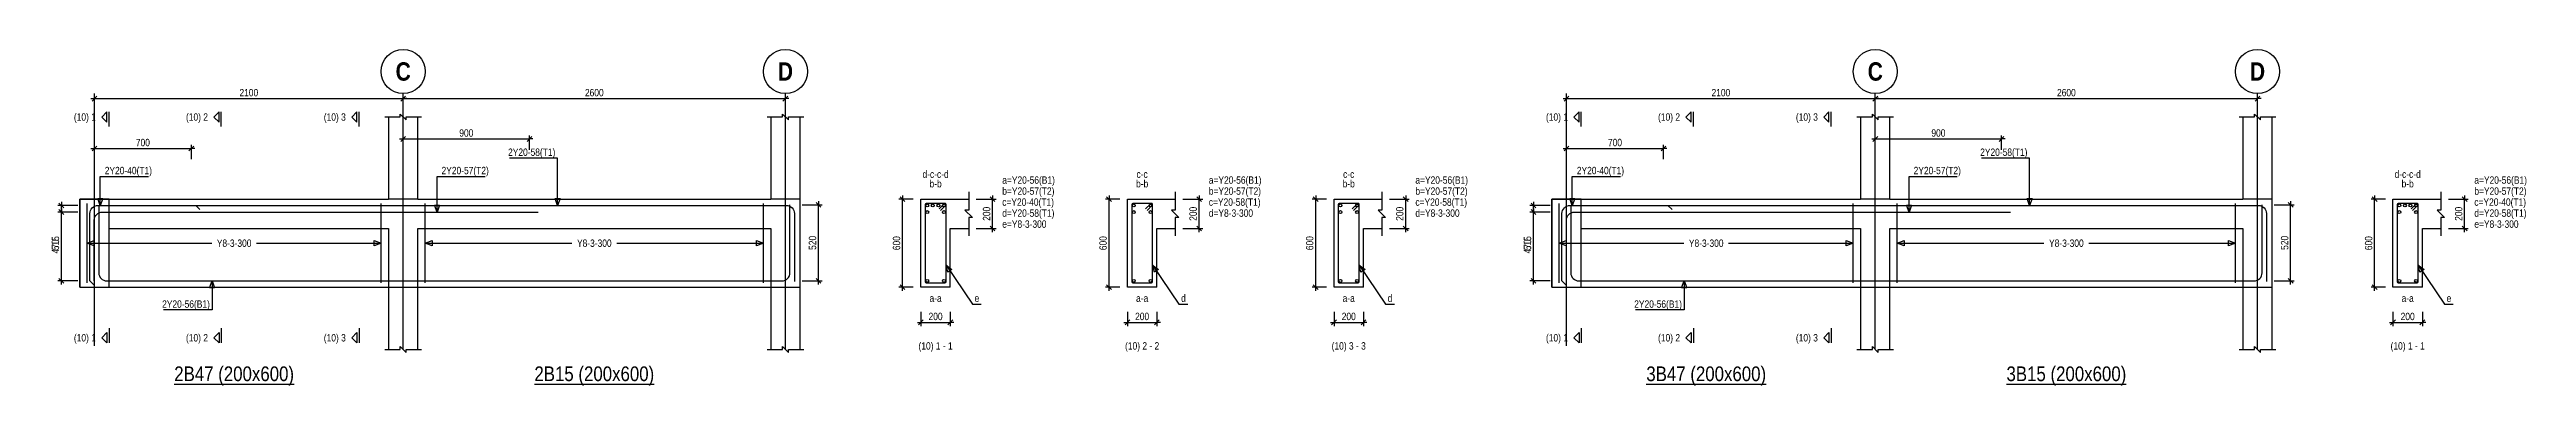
# Model space of a CAD drawing. Extents: x 0 to 206258, y -403073 to 0.
# Drawn here: x 12479 to 46176, y -274044 to -269464 of the extents above; entities that cross this region are included whole.
import ezdxf
from ezdxf.enums import TextEntityAlignment as Align
from ezdxf.lldxf.tags import DXFTag

# ---------------------------------------------------------------- set-up
doc = ezdxf.new("R2010")
doc.units = 0
doc.header["$LTSCALE"] = 1000
for name, color, linetype in [('Axis Circle(Dir 2)', 150, 'Continuous'), ('Axis Label(Dir 1)', 7, 'Continuous'), ('Axis Line(Dir 2)', 150, 'CENTER2'), ('Break Line', 5, 'Continuous'), ('Dimension Line', 5, 'Continuous'), ('Front Elevation Line', 40, 'Continuous'), ('Leader Line', 5, 'Continuous'), ('Link Line', 3, 'Continuous'), ('Rebar Kink', 4, 'Continuous'), ('Rebar Label', 6, 'Continuous'), ('Rebar Line', 7, 'Continuous'), ('Section Label', 1, 'Continuous'), ('Section Line', 1, 'Continuous'), ('Top Rebar Label', 6, 'Continuous'), ('Top Rebar Line', 7, 'Continuous')]:
    doc.layers.add(name, color=color, linetype=linetype)
for name, color, linetype, true_color in [('Back Elevation Line', 191, 'HIDDEN2', 0xd4aaff), ('Beam Label(D)', 94, 'Continuous', 0x008100), ('Beam Line(D)', 112, 'Continuous', 0x00bd5e), ('Link Label', 94, 'Continuous', 0x008100)]:
    doc.layers.add(name, color=color, linetype=linetype, true_color=true_color)
doc.styles.add('Axis Label(Dir 1)', font='ARIALNB.TTF', dxfattribs={"height": 250})
doc.styles.add('Beam Label(D)', font='ARIALN.TTF', dxfattribs={"height": 200})
doc.styles.add('Dimension Text', font='ARIALN.TTF', dxfattribs={"height": 100})
doc.styles.add('Link Label', font='ARIALN.TTF', dxfattribs={"height": 100})
doc.styles.add('Rebar Label', font='ARIALN.TTF', dxfattribs={"height": 100})
doc.styles.add('Section Label', font='ARIALN.TTF', dxfattribs={"height": 100})
doc.styles.add('Top Rebar Label', font='ARIALN.TTF', dxfattribs={"height": 100})
tags = doc.linetypes.add('CENTER2', pattern=[1.125, 0.75, -0.125, 0.125, -0.125]).pattern_tags.tags
tags[10:11] = [DXFTag(74, 4), DXFTag(75, 0), DXFTag(340, '0'), DXFTag(46, 0.0), DXFTag(50, 0.0), DXFTag(44, 0.0), DXFTag(45, 0.0)]
tags[8:9] = [DXFTag(74, 4), DXFTag(75, 0), DXFTag(340, '0'), DXFTag(46, 0.0), DXFTag(50, 0.0), DXFTag(44, 0.0), DXFTag(45, 0.0)]
tags[6:7] = [DXFTag(74, 4), DXFTag(75, 0), DXFTag(340, '0'), DXFTag(46, 0.0), DXFTag(50, 0.0), DXFTag(44, 0.0), DXFTag(45, 0.0)]
tags[4:5] = [DXFTag(74, 4), DXFTag(75, 0), DXFTag(340, '0'), DXFTag(46, 0.0), DXFTag(50, 0.0), DXFTag(44, 0.0), DXFTag(45, 0.0)]
tags = doc.linetypes.add('HIDDEN2', pattern=[0.1875, 0.125, -0.0625]).pattern_tags.tags
tags[6:7] = [DXFTag(74, 4), DXFTag(75, 0), DXFTag(340, '0'), DXFTag(46, 0.0), DXFTag(50, 0.0), DXFTag(44, 0.0), DXFTag(45, 0.0)]
tags[4:5] = [DXFTag(74, 4), DXFTag(75, 0), DXFTag(340, '0'), DXFTag(46, 0.0), DXFTag(50, 0.0), DXFTag(44, 0.0), DXFTag(45, 0.0)]
doc.dimstyles.new('BEAM', dxfattribs={"dimtxt": 100, "dimasz": 30, "dimexe": 48.3, "dimexo": 103.5, "dimgap": 30, "dimtad": 1, "dimtoh": 1, "dimdec": 1, "dimlfac": 0.5, "dimdsep": 46, "dimtxsty": 'Dimension Text', "dimblk": 'PCDIM_TICK', "dimcen": 0.09, "dimclrd": 5, "dimclre": 5, "dimclrt": 5, "dimadec": 1, "dimazin": 0, "dimtp": 1, "dimtm": 1, "dimtfac": 1, "dimtdec": 4, "dimtofl": 0, "dimtmove": 0, "dimatfit": 3, "dimfxl": 1, "dimtolj": 1, "dimtzin": 0, "dimarcsym": 0})

msp = doc.modelspace()

# ---------------------------------------------------------------- texts
at = {"layer": 'Axis Label(Dir 1)', "transparency": 33554687, "style": 'Axis Label(Dir 1)'}
for s, p in [('C', (17290.146, -269764.284)), ('D', (22490.146, -269764.284)), ('C', (37317.055, -269764.284)), ('D', (42517.055, -269764.284))]:
    msp.add_text(s, height=250, dxfattribs=at).set_placement(p, align=Align.MIDDLE_CENTER)
at = {"layer": 'Beam Label(D)', "transparency": 33554687, "style": 'Beam Label(D)'}
for s, p in [('%%U2B47 (200x600)', (14990.146, -273784.284)), ('%%U2B15 (200x600)', (19890.146, -273784.284)), ('%%U3B47 (200x600)', (35017.055, -273784.284)), ('%%U3B15 (200x600)', (39917.055, -273784.284))]:
    msp.add_text(s, height=200, dxfattribs=at).set_placement(p, align=Align.TOP_CENTER)
at = {"layer": 'Link Label', "transparency": 33554687, "style": 'Link Label'}
for s, p in [(' e=Y8-3-300', (25408.146, -271894.284)), (' d=Y8-3-300', (28218.385, -271744.284)), (' d=Y8-3-300', (31028.623, -271744.284)), (' e=Y8-3-300', (45435.055, -271894.284)), ('e', (25063.146, -272904.284)), ('d', (27873.385, -272904.284)), ('d', (30683.623, -272904.284)), ('e', (45090.055, -272904.284))]:
    msp.add_text(s, height=100, dxfattribs=at).set_placement(p)
for p in [(14990.146, -272104.284), (19890.145, -272104.284), (35017.055, -272104.284), (39917.055, -272104.284)]:
    msp.add_text('Y8-3-300', height=100, dxfattribs=at).set_placement(p, align=Align.MIDDLE_CENTER)
at = {"layer": 'Rebar Label', "transparency": 33554687, "style": 'Rebar Label'}
for s, p in [('d-c-c-d', (24533.146, -271244.284)), ('b-b', (24533.146, -271374.284)), ('b-b', (27343.385, -271374.284)), ('c-c', (27343.385, -271244.284)), ('b-b', (30153.623, -271374.284)), ('c-c', (30153.623, -271244.284)), ('d-c-c-d', (44560.055, -271244.284)), ('b-b', (44560.055, -271374.284)), ('a-a', (24533.146, -272934.284)), ('a-a', (27343.385, -272934.284)), ('a-a', (30153.623, -272934.284)), ('a-a', (44560.055, -272934.284))]:
    msp.add_text(s, height=100, dxfattribs=at).set_placement(p, align=Align.BOTTOM_CENTER)
for p in [(25408.146, -271294.284), (28218.385, -271294.284), (31028.623, -271294.284), (45435.055, -271294.284)]:
    msp.add_text(' a=Y20-56(B1)', height=100, dxfattribs=at).set_placement(p)
for p in [(14660.146, -272984.284), (34687.055, -272984.284)]:
    msp.add_text(' 2Y20-56(B1)', height=100, dxfattribs=at).set_placement(p, align=Align.RIGHT)
at = {"layer": 'Section Label', "transparency": 33554687, "style": 'Section Label'}
for s, p in [('(10) 1', (13109.435, -270384.994)), ('(10) 2', (14634.435, -270384.994)), ('(10) 3', (16509.435, -270384.994)), ('(10) 1', (33136.344, -270384.994)), ('(10) 2', (34661.344, -270384.994)), ('(10) 3', (36536.344, -270384.994)), ('(10) 1', (13109.435, -273393.573)), ('(10) 2', (14634.435, -273393.573)), ('(10) 3', (16509.435, -273393.573)), ('(10) 1', (33136.344, -273393.573)), ('(10) 2', (34661.344, -273393.573)), ('(10) 3', (36536.344, -273393.573))]:
    msp.add_text(s, height=100, dxfattribs=at).set_placement(p, align=Align.MIDDLE_RIGHT)
for s, p in [('(10) 1 - 1', (24533.146, -273584.284)), ('(10) 2 - 2', (27343.385, -273584.284)), ('(10) 3 - 3', (30153.623, -273584.284)), ('(10) 1 - 1', (44560.055, -273584.284))]:
    msp.add_text(s, height=100, dxfattribs=at).set_placement(p, align=Align.BOTTOM_CENTER)
at = {"layer": 'Top Rebar Label', "transparency": 33554687, "style": 'Top Rebar Label'}
for p in [(19360.146, -270914.284), (39387.055, -270914.284)]:
    msp.add_text(' 2Y20-58(T1)', height=100, dxfattribs=at).set_placement(p, align=Align.RIGHT)
for s, p in [(' 2Y20-40(T1)', (13198.146, -271164.284)), (' 2Y20-57(T2)', (17780.146, -271164.284)), (' 2Y20-40(T1)', (33225.055, -271164.284)), (' 2Y20-57(T2)', (37807.055, -271164.284)), (' c=Y20-40(T1)', (25408.146, -271594.284)), (' b=Y20-57(T2)', (25408.146, -271444.284)), (' c=Y20-58(T1)', (28218.385, -271594.284)), (' b=Y20-57(T2)', (28218.385, -271444.284)), (' c=Y20-58(T1)', (31028.623, -271594.284)), (' b=Y20-57(T2)', (31028.623, -271444.284)), (' c=Y20-40(T1)', (45435.055, -271594.284)), (' b=Y20-57(T2)', (45435.055, -271444.284)), (' d=Y20-58(T1)', (25408.146, -271744.284)), (' d=Y20-58(T1)', (45435.055, -271744.284))]:
    msp.add_text(s, height=100, dxfattribs=at).set_placement(p)

# ---------------------------------------------------------------- blocks, each defined once
blk = doc.blocks.new('PCDIM_TICK')
at = {"layer": 'Dimension Line', "color": 0, "transparency": 33554687}
for p, q in [((1.1, 1.1), (-1.1, -1.1)), ((1.6, 0), (0, 0))]:
    blk.add_line(p, q, dxfattribs=at)
blk = doc.blocks.new('*U3429')
at = {"layer": 'Dimension Line', "color": 5, "true_color": 0x0000ff, "transparency": 16777216}
for p, q in [((13090, -270961), (13090, -270766)), ((13090, -270814), (14408, -270814)), ((14408, -270961), (14408, -270766))]:
    blk.add_line(p, q, dxfattribs=at)
at = {"layer": 'Dimension Line', "color": 5, "true_color": 0x0000ff, "transparency": 16777216, "xscale": 30, "yscale": 30, "rotation": 180.0000000000004}
blk.add_blockref('PCDIM_TICK', (13090, -270814), dxfattribs=at)
at = {"layer": 'Dimension Line', "color": 5, "true_color": 0x0000ff, "transparency": 16777216, "xscale": 30, "yscale": 30}
blk.add_blockref('PCDIM_TICK', (14408, -270814), dxfattribs=at)
at = {"layer": 'Dimension Line', "color": 5, "true_color": 0x0000ff, "transparency": 16777216, "insert": (13749, -270784), "char_height": 100, "width": 180.83, "attachment_point": 8, "style": 'Dimension Text'}
blk.add_mtext('700', dxfattribs=at)
blk = doc.blocks.new('*U3430')
at = {"layer": 'Dimension Line', "color": 5, "true_color": 0x0000ff, "transparency": 16777216}
for p, q in [((12865, -271590), (12592, -271590)), ((12640, -272618), (12640, -271590)), ((12865, -272618), (12592, -272618))]:
    blk.add_line(p, q, dxfattribs=at)
at = {"layer": 'Dimension Line', "color": 5, "true_color": 0x0000ff, "transparency": 16777216, "xscale": 30, "yscale": 30}
for p, rotation in [((12640, -271590), 89.99999999999447), ((12640, -272618), 269.9999999999834)]:
    blk.add_blockref('PCDIM_TICK', p, dxfattribs=dict(at, rotation=rotation))
at = {"layer": 'Dimension Line', "color": 5, "true_color": 0x0000ff, "transparency": 16777216, "insert": (12610, -272104), "char_height": 100, "width": 182.37, "attachment_point": 8, "rotation": 90, "style": 'Dimension Text'}
blk.add_mtext('515', dxfattribs=at)
blk = doc.blocks.new('*U3431')
at = {"layer": 'Dimension Line', "color": 5, "true_color": 0x0000ff, "transparency": 16777216}
for p, q in [((13090, -270281), (13090, -270086)), ((13090, -270134), (17290, -270134)), ((17290, -270281), (17290, -270086))]:
    blk.add_line(p, q, dxfattribs=at)
at = {"layer": 'Dimension Line', "color": 5, "true_color": 0x0000ff, "transparency": 16777216, "xscale": 30, "yscale": 30, "rotation": 180.0000000000004}
blk.add_blockref('PCDIM_TICK', (13090, -270134), dxfattribs=at)
at = {"layer": 'Dimension Line', "color": 5, "true_color": 0x0000ff, "transparency": 16777216, "xscale": 30, "yscale": 30}
blk.add_blockref('PCDIM_TICK', (17290, -270134), dxfattribs=at)
at = {"layer": 'Dimension Line', "color": 5, "true_color": 0x0000ff, "transparency": 16777216, "insert": (15190, -270104), "char_height": 100, "width": 247.25, "attachment_point": 8, "style": 'Dimension Text'}
blk.add_mtext('2100', dxfattribs=at)
blk = doc.blocks.new('*U3441')
at = {"layer": 'Dimension Line', "color": 5, "true_color": 0x0000ff, "transparency": 16777216}
for p, q in [((17290, -270831), (17290, -270636)), ((17290, -270684), (19008, -270684)), ((19008, -270831), (19008, -270636))]:
    blk.add_line(p, q, dxfattribs=at)
at = {"layer": 'Dimension Line', "color": 5, "true_color": 0x0000ff, "transparency": 16777216, "xscale": 30, "yscale": 30, "rotation": 180.0000000000004}
blk.add_blockref('PCDIM_TICK', (17290, -270684), dxfattribs=at)
at = {"layer": 'Dimension Line', "color": 5, "true_color": 0x0000ff, "transparency": 16777216, "xscale": 30, "yscale": 30}
blk.add_blockref('PCDIM_TICK', (19008, -270684), dxfattribs=at)
at = {"layer": 'Dimension Line', "color": 5, "true_color": 0x0000ff, "transparency": 16777216, "insert": (18149, -270654), "char_height": 100, "width": 181.5, "attachment_point": 8, "style": 'Dimension Text'}
blk.add_mtext('900', dxfattribs=at)
blk = doc.blocks.new('*U3442')
at = {"layer": 'Dimension Line', "color": 5, "true_color": 0x0000ff, "transparency": 16777216}
for p, q in [((12865, -271680), (12592, -271680)), ((12640, -272618), (12640, -271680)), ((12865, -272618), (12592, -272618))]:
    blk.add_line(p, q, dxfattribs=at)
at = {"layer": 'Dimension Line', "color": 5, "true_color": 0x0000ff, "transparency": 16777216, "xscale": 30, "yscale": 30}
for p, rotation in [((12640, -271680), 89.99999999999447), ((12640, -272618), 269.9999999999834)]:
    blk.add_blockref('PCDIM_TICK', p, dxfattribs=dict(at, rotation=rotation))
at = {"layer": 'Dimension Line', "color": 5, "true_color": 0x0000ff, "transparency": 16777216, "insert": (12610, -272149), "char_height": 100, "width": 184.72, "attachment_point": 8, "rotation": 90, "style": 'Dimension Text'}
blk.add_mtext('470', dxfattribs=at)
blk = doc.blocks.new('*U3443')
at = {"layer": 'Dimension Line', "color": 5, "true_color": 0x0000ff, "transparency": 16777216}
for p, q in [((22716, -271582), (22988, -271582)), ((22940, -272618), (22940, -271582)), ((22716, -272618), (22988, -272618))]:
    blk.add_line(p, q, dxfattribs=at)
at = {"layer": 'Dimension Line', "color": 5, "true_color": 0x0000ff, "transparency": 16777216, "xscale": 30, "yscale": 30}
for p, rotation in [((22940, -271582), 89.99999999999447), ((22940, -272618), 269.9999999999834)]:
    blk.add_blockref('PCDIM_TICK', p, dxfattribs=dict(at, rotation=rotation))
at = {"layer": 'Dimension Line', "color": 5, "true_color": 0x0000ff, "transparency": 16777216, "insert": (22910, -272100), "char_height": 100, "width": 181.5, "attachment_point": 8, "rotation": 90, "style": 'Dimension Text'}
blk.add_mtext('520', dxfattribs=at)
blk = doc.blocks.new('*U3444')
at = {"layer": 'Dimension Line', "color": 5, "true_color": 0x0000ff, "transparency": 16777216}
for p, q in [((17290, -270281), (17290, -270086)), ((17290, -270134), (22490, -270134)), ((22490, -270281), (22490, -270086))]:
    blk.add_line(p, q, dxfattribs=at)
at = {"layer": 'Dimension Line', "color": 5, "true_color": 0x0000ff, "transparency": 16777216, "xscale": 30, "yscale": 30, "rotation": 180.0000000000004}
blk.add_blockref('PCDIM_TICK', (17290, -270134), dxfattribs=at)
at = {"layer": 'Dimension Line', "color": 5, "true_color": 0x0000ff, "transparency": 16777216, "xscale": 30, "yscale": 30}
blk.add_blockref('PCDIM_TICK', (22490, -270134), dxfattribs=at)
at = {"layer": 'Dimension Line', "color": 5, "true_color": 0x0000ff, "transparency": 16777216, "insert": (19890, -270104), "char_height": 100, "width": 247.25, "attachment_point": 8, "style": 'Dimension Text'}
blk.add_mtext('2600', dxfattribs=at)
blk = doc.blocks.new('*U3432')
at = {"layer": 'Dimension Line', "color": 5, "true_color": 0x0000ff, "transparency": 16777216}
for p, q in [((25087, -271504), (25356, -271504)), ((25308, -271904), (25308, -271504)), ((25087, -271904), (25356, -271904))]:
    blk.add_line(p, q, dxfattribs=at)
at = {"layer": 'Dimension Line', "color": 5, "true_color": 0x0000ff, "transparency": 16777216, "xscale": 30, "yscale": 30}
for p, rotation in [((25308, -271504), 89.99999999999447), ((25308, -271904), 269.9999999999834)]:
    blk.add_blockref('PCDIM_TICK', p, dxfattribs=dict(at, rotation=rotation))
at = {"layer": 'Dimension Line', "color": 5, "true_color": 0x0000ff, "transparency": 16777216, "insert": (25278, -271704), "char_height": 100, "width": 182.77, "attachment_point": 8, "rotation": 90, "style": 'Dimension Text'}
blk.add_mtext('200', dxfattribs=at)
blk = doc.blocks.new('*U3433')
at = {"layer": 'Dimension Line', "color": 5, "true_color": 0x0000ff, "transparency": 16777216}
for p, q in [((24230, -271504), (24035, -271504)), ((24083, -272704), (24083, -271504)), ((24230, -272704), (24035, -272704))]:
    blk.add_line(p, q, dxfattribs=at)
at = {"layer": 'Dimension Line', "color": 5, "true_color": 0x0000ff, "transparency": 16777216, "xscale": 30, "yscale": 30}
for p, rotation in [((24083, -271504), 89.99999999999447), ((24083, -272704), 269.9999999999834)]:
    blk.add_blockref('PCDIM_TICK', p, dxfattribs=dict(at, rotation=rotation))
at = {"layer": 'Dimension Line', "color": 5, "true_color": 0x0000ff, "transparency": 16777216, "insert": (24053, -272104), "char_height": 100, "width": 181.97, "attachment_point": 8, "rotation": 90, "style": 'Dimension Text'}
blk.add_mtext('600', dxfattribs=at)
blk = doc.blocks.new('*U3434')
at = {"layer": 'Dimension Line', "color": 5, "true_color": 0x0000ff, "transparency": 16777216}
for p, q in [((24333, -273038), (24333, -273233)), ((24333, -273184), (24733, -273184)), ((24733, -273038), (24733, -273233))]:
    blk.add_line(p, q, dxfattribs=at)
at = {"layer": 'Dimension Line', "color": 5, "true_color": 0x0000ff, "transparency": 16777216, "xscale": 30, "yscale": 30, "rotation": 180.0000000000004}
blk.add_blockref('PCDIM_TICK', (24333, -273184), dxfattribs=at)
at = {"layer": 'Dimension Line', "color": 5, "true_color": 0x0000ff, "transparency": 16777216, "xscale": 30, "yscale": 30}
blk.add_blockref('PCDIM_TICK', (24733, -273184), dxfattribs=at)
at = {"layer": 'Dimension Line', "color": 5, "true_color": 0x0000ff, "transparency": 16777216, "insert": (24533, -273154), "char_height": 100, "width": 182.77, "attachment_point": 8, "style": 'Dimension Text'}
blk.add_mtext('200', dxfattribs=at)
blk = doc.blocks.new('*U3435')
at = {"layer": 'Dimension Line', "color": 5, "true_color": 0x0000ff, "transparency": 16777216}
for p, q in [((27897, -271504), (28167, -271504)), ((28118, -271904), (28118, -271504)), ((27897, -271904), (28167, -271904))]:
    blk.add_line(p, q, dxfattribs=at)
at = {"layer": 'Dimension Line', "color": 5, "true_color": 0x0000ff, "transparency": 16777216, "xscale": 30, "yscale": 30}
for p, rotation in [((28118, -271504), 89.99999999999447), ((28118, -271904), 269.9999999999834)]:
    blk.add_blockref('PCDIM_TICK', p, dxfattribs=dict(at, rotation=rotation))
at = {"layer": 'Dimension Line', "color": 5, "true_color": 0x0000ff, "transparency": 16777216, "insert": (28088, -271704), "char_height": 100, "width": 182.77, "attachment_point": 8, "rotation": 90, "style": 'Dimension Text'}
blk.add_mtext('200', dxfattribs=at)
blk = doc.blocks.new('*U3436')
at = {"layer": 'Dimension Line', "color": 5, "true_color": 0x0000ff, "transparency": 16777216}
for p, q in [((27040, -271504), (26845, -271504)), ((26893, -272704), (26893, -271504)), ((27040, -272704), (26845, -272704))]:
    blk.add_line(p, q, dxfattribs=at)
at = {"layer": 'Dimension Line', "color": 5, "true_color": 0x0000ff, "transparency": 16777216, "xscale": 30, "yscale": 30}
for p, rotation in [((26893, -271504), 89.99999999999447), ((26893, -272704), 269.9999999999834)]:
    blk.add_blockref('PCDIM_TICK', p, dxfattribs=dict(at, rotation=rotation))
at = {"layer": 'Dimension Line', "color": 5, "true_color": 0x0000ff, "transparency": 16777216, "insert": (26863, -272104), "char_height": 100, "width": 181.97, "attachment_point": 8, "rotation": 90, "style": 'Dimension Text'}
blk.add_mtext('600', dxfattribs=at)
blk = doc.blocks.new('*U3437')
at = {"layer": 'Dimension Line', "color": 5, "true_color": 0x0000ff, "transparency": 16777216}
for p, q in [((27143, -273038), (27143, -273233)), ((27143, -273184), (27543, -273184)), ((27543, -273038), (27543, -273233))]:
    blk.add_line(p, q, dxfattribs=at)
at = {"layer": 'Dimension Line', "color": 5, "true_color": 0x0000ff, "transparency": 16777216, "xscale": 30, "yscale": 30, "rotation": 180.0000000000004}
blk.add_blockref('PCDIM_TICK', (27143, -273184), dxfattribs=at)
at = {"layer": 'Dimension Line', "color": 5, "true_color": 0x0000ff, "transparency": 16777216, "xscale": 30, "yscale": 30}
blk.add_blockref('PCDIM_TICK', (27543, -273184), dxfattribs=at)
at = {"layer": 'Dimension Line', "color": 5, "true_color": 0x0000ff, "transparency": 16777216, "insert": (27343, -273154), "char_height": 100, "width": 182.77, "attachment_point": 8, "style": 'Dimension Text'}
blk.add_mtext('200', dxfattribs=at)
blk = doc.blocks.new('*U3438')
at = {"layer": 'Dimension Line', "color": 5, "true_color": 0x0000ff, "transparency": 16777216}
for p, q in [((30707, -271504), (30977, -271504)), ((30929, -271904), (30929, -271504)), ((30707, -271904), (30977, -271904))]:
    blk.add_line(p, q, dxfattribs=at)
at = {"layer": 'Dimension Line', "color": 5, "true_color": 0x0000ff, "transparency": 16777216, "xscale": 30, "yscale": 30}
for p, rotation in [((30929, -271504), 89.99999999999447), ((30929, -271904), 269.9999999999834)]:
    blk.add_blockref('PCDIM_TICK', p, dxfattribs=dict(at, rotation=rotation))
at = {"layer": 'Dimension Line', "color": 5, "true_color": 0x0000ff, "transparency": 16777216, "insert": (30899, -271704), "char_height": 100, "width": 182.77, "attachment_point": 8, "rotation": 90, "style": 'Dimension Text'}
blk.add_mtext('200', dxfattribs=at)
blk = doc.blocks.new('*U3439')
at = {"layer": 'Dimension Line', "color": 5, "true_color": 0x0000ff, "transparency": 16777216}
for p, q in [((29850, -271504), (29655, -271504)), ((29704, -272704), (29704, -271504)), ((29850, -272704), (29655, -272704))]:
    blk.add_line(p, q, dxfattribs=at)
at = {"layer": 'Dimension Line', "color": 5, "true_color": 0x0000ff, "transparency": 16777216, "xscale": 30, "yscale": 30}
for p, rotation in [((29704, -271504), 89.99999999999447), ((29704, -272704), 269.9999999999834)]:
    blk.add_blockref('PCDIM_TICK', p, dxfattribs=dict(at, rotation=rotation))
at = {"layer": 'Dimension Line', "color": 5, "true_color": 0x0000ff, "transparency": 16777216, "insert": (29674, -272104), "char_height": 100, "width": 181.97, "attachment_point": 8, "rotation": 90, "style": 'Dimension Text'}
blk.add_mtext('600', dxfattribs=at)
blk = doc.blocks.new('*U3440')
at = {"layer": 'Dimension Line', "color": 5, "true_color": 0x0000ff, "transparency": 16777216}
for p, q in [((29954, -273038), (29954, -273233)), ((29954, -273184), (30354, -273184)), ((30354, -273038), (30354, -273233))]:
    blk.add_line(p, q, dxfattribs=at)
at = {"layer": 'Dimension Line', "color": 5, "true_color": 0x0000ff, "transparency": 16777216, "xscale": 30, "yscale": 30, "rotation": 180.0000000000004}
blk.add_blockref('PCDIM_TICK', (29954, -273184), dxfattribs=at)
at = {"layer": 'Dimension Line', "color": 5, "true_color": 0x0000ff, "transparency": 16777216, "xscale": 30, "yscale": 30}
blk.add_blockref('PCDIM_TICK', (30354, -273184), dxfattribs=at)
at = {"layer": 'Dimension Line', "color": 5, "true_color": 0x0000ff, "transparency": 16777216, "insert": (30154, -273154), "char_height": 100, "width": 182.77, "attachment_point": 8, "style": 'Dimension Text'}
blk.add_mtext('200', dxfattribs=at)
blk = doc.blocks.new('*U3445')
at = {"layer": 'Dimension Line', "color": 5, "true_color": 0x0000ff, "transparency": 16777216}
for p, q in [((33117, -270961), (33117, -270766)), ((33117, -270814), (34435, -270814)), ((34435, -270961), (34435, -270766))]:
    blk.add_line(p, q, dxfattribs=at)
at = {"layer": 'Dimension Line', "color": 5, "true_color": 0x0000ff, "transparency": 16777216, "xscale": 30, "yscale": 30, "rotation": 180.0000000000004}
blk.add_blockref('PCDIM_TICK', (33117, -270814), dxfattribs=at)
at = {"layer": 'Dimension Line', "color": 5, "true_color": 0x0000ff, "transparency": 16777216, "xscale": 30, "yscale": 30}
blk.add_blockref('PCDIM_TICK', (34435, -270814), dxfattribs=at)
at = {"layer": 'Dimension Line', "color": 5, "true_color": 0x0000ff, "transparency": 16777216, "insert": (33776, -270784), "char_height": 100, "width": 180.83, "attachment_point": 8, "style": 'Dimension Text'}
blk.add_mtext('700', dxfattribs=at)
blk = doc.blocks.new('*U3446')
at = {"layer": 'Dimension Line', "color": 5, "true_color": 0x0000ff, "transparency": 16777216}
for p, q in [((32892, -271590), (32619, -271590)), ((32667, -272618), (32667, -271590)), ((32892, -272618), (32619, -272618))]:
    blk.add_line(p, q, dxfattribs=at)
at = {"layer": 'Dimension Line', "color": 5, "true_color": 0x0000ff, "transparency": 16777216, "xscale": 30, "yscale": 30}
for p, rotation in [((32667, -271590), 89.99999999999447), ((32667, -272618), 269.9999999999834)]:
    blk.add_blockref('PCDIM_TICK', p, dxfattribs=dict(at, rotation=rotation))
at = {"layer": 'Dimension Line', "color": 5, "true_color": 0x0000ff, "transparency": 16777216, "insert": (32637, -272104), "char_height": 100, "width": 182.37, "attachment_point": 8, "rotation": 90, "style": 'Dimension Text'}
blk.add_mtext('515', dxfattribs=at)
blk = doc.blocks.new('*U3447')
at = {"layer": 'Dimension Line', "color": 5, "true_color": 0x0000ff, "transparency": 16777216}
for p, q in [((33117, -270281), (33117, -270086)), ((33117, -270134), (37317, -270134)), ((37317, -270281), (37317, -270086))]:
    blk.add_line(p, q, dxfattribs=at)
at = {"layer": 'Dimension Line', "color": 5, "true_color": 0x0000ff, "transparency": 16777216, "xscale": 30, "yscale": 30, "rotation": 180.0000000000004}
blk.add_blockref('PCDIM_TICK', (33117, -270134), dxfattribs=at)
at = {"layer": 'Dimension Line', "color": 5, "true_color": 0x0000ff, "transparency": 16777216, "xscale": 30, "yscale": 30}
blk.add_blockref('PCDIM_TICK', (37317, -270134), dxfattribs=at)
at = {"layer": 'Dimension Line', "color": 5, "true_color": 0x0000ff, "transparency": 16777216, "insert": (35217, -270104), "char_height": 100, "width": 247.25, "attachment_point": 8, "style": 'Dimension Text'}
blk.add_mtext('2100', dxfattribs=at)
blk = doc.blocks.new('*U3457')
at = {"layer": 'Dimension Line', "color": 5, "true_color": 0x0000ff, "transparency": 16777216}
for p, q in [((37317, -270831), (37317, -270636)), ((37317, -270684), (39035, -270684)), ((39035, -270831), (39035, -270636))]:
    blk.add_line(p, q, dxfattribs=at)
at = {"layer": 'Dimension Line', "color": 5, "true_color": 0x0000ff, "transparency": 16777216, "xscale": 30, "yscale": 30, "rotation": 180.0000000000004}
blk.add_blockref('PCDIM_TICK', (37317, -270684), dxfattribs=at)
at = {"layer": 'Dimension Line', "color": 5, "true_color": 0x0000ff, "transparency": 16777216, "xscale": 30, "yscale": 30}
blk.add_blockref('PCDIM_TICK', (39035, -270684), dxfattribs=at)
at = {"layer": 'Dimension Line', "color": 5, "true_color": 0x0000ff, "transparency": 16777216, "insert": (38176, -270654), "char_height": 100, "width": 181.5, "attachment_point": 8, "style": 'Dimension Text'}
blk.add_mtext('900', dxfattribs=at)
blk = doc.blocks.new('*U3458')
at = {"layer": 'Dimension Line', "color": 5, "true_color": 0x0000ff, "transparency": 16777216}
for p, q in [((32892, -271680), (32619, -271680)), ((32667, -272618), (32667, -271680)), ((32892, -272618), (32619, -272618))]:
    blk.add_line(p, q, dxfattribs=at)
at = {"layer": 'Dimension Line', "color": 5, "true_color": 0x0000ff, "transparency": 16777216, "xscale": 30, "yscale": 30}
for p, rotation in [((32667, -271680), 89.99999999999447), ((32667, -272618), 269.9999999999834)]:
    blk.add_blockref('PCDIM_TICK', p, dxfattribs=dict(at, rotation=rotation))
at = {"layer": 'Dimension Line', "color": 5, "true_color": 0x0000ff, "transparency": 16777216, "insert": (32637, -272149), "char_height": 100, "width": 184.72, "attachment_point": 8, "rotation": 90, "style": 'Dimension Text'}
blk.add_mtext('470', dxfattribs=at)
blk = doc.blocks.new('*U3459')
at = {"layer": 'Dimension Line', "color": 5, "true_color": 0x0000ff, "transparency": 16777216}
for p, q in [((42743, -271582), (43015, -271582)), ((42967, -272618), (42967, -271582)), ((42743, -272618), (43015, -272618))]:
    blk.add_line(p, q, dxfattribs=at)
at = {"layer": 'Dimension Line', "color": 5, "true_color": 0x0000ff, "transparency": 16777216, "xscale": 30, "yscale": 30}
for p, rotation in [((42967, -271582), 89.99999999999447), ((42967, -272618), 269.9999999999834)]:
    blk.add_blockref('PCDIM_TICK', p, dxfattribs=dict(at, rotation=rotation))
at = {"layer": 'Dimension Line', "color": 5, "true_color": 0x0000ff, "transparency": 16777216, "insert": (42937, -272100), "char_height": 100, "width": 181.5, "attachment_point": 8, "rotation": 90, "style": 'Dimension Text'}
blk.add_mtext('520', dxfattribs=at)
blk = doc.blocks.new('*U3460')
at = {"layer": 'Dimension Line', "color": 5, "true_color": 0x0000ff, "transparency": 16777216}
for p, q in [((37317, -270281), (37317, -270086)), ((37317, -270134), (42517, -270134)), ((42517, -270281), (42517, -270086))]:
    blk.add_line(p, q, dxfattribs=at)
at = {"layer": 'Dimension Line', "color": 5, "true_color": 0x0000ff, "transparency": 16777216, "xscale": 30, "yscale": 30, "rotation": 180.0000000000004}
blk.add_blockref('PCDIM_TICK', (37317, -270134), dxfattribs=at)
at = {"layer": 'Dimension Line', "color": 5, "true_color": 0x0000ff, "transparency": 16777216, "xscale": 30, "yscale": 30}
blk.add_blockref('PCDIM_TICK', (42517, -270134), dxfattribs=at)
at = {"layer": 'Dimension Line', "color": 5, "true_color": 0x0000ff, "transparency": 16777216, "insert": (39917, -270104), "char_height": 100, "width": 247.25, "attachment_point": 8, "style": 'Dimension Text'}
blk.add_mtext('2600', dxfattribs=at)
blk = doc.blocks.new('*U3448')
at = {"layer": 'Dimension Line', "color": 5, "true_color": 0x0000ff, "transparency": 16777216}
for p, q in [((45114, -271504), (45383, -271504)), ((45335, -271904), (45335, -271504)), ((45114, -271904), (45383, -271904))]:
    blk.add_line(p, q, dxfattribs=at)
at = {"layer": 'Dimension Line', "color": 5, "true_color": 0x0000ff, "transparency": 16777216, "xscale": 30, "yscale": 30}
for p, rotation in [((45335, -271504), 89.99999999999447), ((45335, -271904), 269.9999999999834)]:
    blk.add_blockref('PCDIM_TICK', p, dxfattribs=dict(at, rotation=rotation))
at = {"layer": 'Dimension Line', "color": 5, "true_color": 0x0000ff, "transparency": 16777216, "insert": (45305, -271704), "char_height": 100, "width": 182.77, "attachment_point": 8, "rotation": 90, "style": 'Dimension Text'}
blk.add_mtext('200', dxfattribs=at)
blk = doc.blocks.new('*U3449')
at = {"layer": 'Dimension Line', "color": 5, "true_color": 0x0000ff, "transparency": 16777216}
for p, q in [((44257, -271504), (44062, -271504)), ((44110, -272704), (44110, -271504)), ((44257, -272704), (44062, -272704))]:
    blk.add_line(p, q, dxfattribs=at)
at = {"layer": 'Dimension Line', "color": 5, "true_color": 0x0000ff, "transparency": 16777216, "xscale": 30, "yscale": 30}
for p, rotation in [((44110, -271504), 89.99999999999447), ((44110, -272704), 269.9999999999834)]:
    blk.add_blockref('PCDIM_TICK', p, dxfattribs=dict(at, rotation=rotation))
at = {"layer": 'Dimension Line', "color": 5, "true_color": 0x0000ff, "transparency": 16777216, "insert": (44080, -272104), "char_height": 100, "width": 181.97, "attachment_point": 8, "rotation": 90, "style": 'Dimension Text'}
blk.add_mtext('600', dxfattribs=at)
blk = doc.blocks.new('*U3450')
at = {"layer": 'Dimension Line', "color": 5, "true_color": 0x0000ff, "transparency": 16777216}
for p, q in [((44360, -273038), (44360, -273233)), ((44360, -273184), (44760, -273184)), ((44760, -273038), (44760, -273233))]:
    blk.add_line(p, q, dxfattribs=at)
at = {"layer": 'Dimension Line', "color": 5, "true_color": 0x0000ff, "transparency": 16777216, "xscale": 30, "yscale": 30, "rotation": 180.0000000000004}
blk.add_blockref('PCDIM_TICK', (44360, -273184), dxfattribs=at)
at = {"layer": 'Dimension Line', "color": 5, "true_color": 0x0000ff, "transparency": 16777216, "xscale": 30, "yscale": 30}
blk.add_blockref('PCDIM_TICK', (44760, -273184), dxfattribs=at)
at = {"layer": 'Dimension Line', "color": 5, "true_color": 0x0000ff, "transparency": 16777216, "insert": (44560, -273154), "char_height": 100, "width": 182.77, "attachment_point": 8, "style": 'Dimension Text'}
blk.add_mtext('200', dxfattribs=at)

# ---------------------------------------------------------------- dimensions: what is measured, and where the dimension line sits
at = {"layer": 'Dimension Line', "transparency": 33554687}
for base, p1, p2, text, picture, middle in [((15190.146, -270134.284), (13090.146, -270384.284), (17290.146, -270384.284), '2100', '*U3431', (15190.146, -270134.284)), ((19890.146, -270134.284), (17290.146, -270384.284), (22490.146, -270384.284), '2600', '*U3444', (19890.146, -270134.284)), ((35217.055, -270134.284), (33117.055, -270384.284), (37317.055, -270384.284), '2100', '*U3447', (35217.055, -270134.284)), ((39917.055, -270134.284), (37317.055, -270384.284), (42517.055, -270384.284), '2600', '*U3460', (39917.055, -270134.284)), ((18149.146, -270684.284), (17290.146, -270934.284), (19008.146, -270934.284), '900', '*U3441', (18149.146, -270684.284)), ((38176.055, -270684.284), (37317.055, -270934.284), (39035.055, -270934.284), '900', '*U3457', (38176.055, -270684.284)), ((13749.146, -270814.284), (13090.146, -271064.284), (14408.146, -271064.284), '700', '*U3429', (13749.146, -270814.284)), ((33776.055, -270814.284), (33117.055, -271064.284), (34435.055, -271064.284), '700', '*U3445', (33776.055, -270814.284)), ((24533.146, -273184.284), (24333.146, -272934.284), (24733.146, -272934.284), '200', '*U3434', (24533.146, -273184.284)), ((27343.385, -273184.284), (27143.385, -272934.284), (27543.385, -272934.284), '200', '*U3437', (27343.385, -273184.284)), ((30153.623, -273184.284), (29953.623, -272934.284), (30353.623, -272934.284), '200', '*U3440', (30153.623, -273184.284)), ((44560.055, -273184.284), (44360.055, -272934.284), (44760.055, -272934.284), '200', '*U3450', (44560.055, -273184.284))]:
    dim = msp.add_linear_dim(base=base, p1=p1, p2=p2, text=text, dimstyle='BEAM', override={"dimscale": 1, "dimtxt": 100, "dimasz": 30, "dimexe": 48.3, "dimexo": 103.5, "dimgap": 30, "dimtad": 1, "dimtih": 0, "dimdec": 1, "dimlfac": 0.5, "dimzin": 8, "dimlunit": 2, "dimpost": '', "dimtxsty": 'Dimension Text', "dimblk": 'PCDIM_TICK', "dimse1": 0, "dimse2": 0, "dimsd2": 0, "dimclrd": 5, "dimclre": 5, "dimclrt": 5, "dimaunit": 0, "dimadec": 1, "dimazin": 0, "dimtol": 0, "dimtp": 1, "dimtm": 1, "dimtmove": 0}, dxfattribs=at)
    dim.commit()
    dim.dimension.update_dxf_attribs({"geometry": picture, "text_midpoint": middle})
for base, p1, p2, text, picture, middle in [((12640.146, -272104.284), (12968.146, -272618.284), (12968.146, -271590.284), '515', '*U3430', (12640.146, -272104.284)), ((22940.146, -272100.284), (22612.146, -272618.284), (22612.146, -271582.284), '520', '*U3443', (22940.146, -272100.284)), ((24083.146, -272104.284), (24333.146, -272704.284), (24333.146, -271504.284), '600', '*U3433', (24083.146, -272104.284)), ((25308.146, -271704.284), (24983.146, -271904.284), (24983.146, -271504.284), '200', '*U3432', (25308.146, -271704.284)), ((26893.385, -272104.284), (27143.385, -272704.284), (27143.385, -271504.284), '600', '*U3436', (26893.385, -272104.284)), ((28118.385, -271704.284), (27793.385, -271904.284), (27793.385, -271504.284), '200', '*U3435', (28118.385, -271704.284)), ((29703.623, -272104.284), (29953.623, -272704.284), (29953.623, -271504.284), '600', '*U3439', (29703.623, -272104.284)), ((30928.623, -271704.284), (30603.623, -271904.284), (30603.623, -271504.284), '200', '*U3438', (30928.623, -271704.284)), ((32667.055, -272104.284), (32995.055, -272618.284), (32995.055, -271590.284), '515', '*U3446', (32667.055, -272104.284)), ((42967.055, -272100.284), (42639.055, -272618.284), (42639.055, -271582.284), '520', '*U3459', (42967.055, -272100.284)), ((44110.055, -272104.284), (44360.055, -272704.284), (44360.055, -271504.284), '600', '*U3449', (44110.055, -272104.284)), ((45335.055, -271704.284), (45010.055, -271904.284), (45010.055, -271504.284), '200', '*U3448', (45335.055, -271704.284)), ((12640.146, -272149.284), (12968.146, -272618.284), (12968.146, -271680.284), '470', '*U3442', (12640.146, -272149.284)), ((32667.055, -272149.284), (32995.055, -272618.284), (32995.055, -271680.284), '470', '*U3458', (32667.055, -272149.284))]:
    dim = msp.add_linear_dim(base=base, p1=p1, p2=p2, angle=90, text=text, dimstyle='BEAM', override={"dimscale": 1, "dimtxt": 100, "dimasz": 30, "dimexe": 48.3, "dimexo": 103.5, "dimgap": 30, "dimtad": 1, "dimtih": 0, "dimdec": 1, "dimlfac": 0.5, "dimzin": 8, "dimlunit": 2, "dimpost": '', "dimtxsty": 'Dimension Text', "dimblk": 'PCDIM_TICK', "dimse1": 0, "dimse2": 0, "dimsd2": 0, "dimclrd": 5, "dimclre": 5, "dimclrt": 5, "dimaunit": 0, "dimadec": 1, "dimazin": 0, "dimtol": 0, "dimtp": 1, "dimtm": 1, "dimtmove": 0}, dxfattribs=at)
    dim.commit()
    dim.dimension.update_dxf_attribs({"geometry": picture, "text_midpoint": middle})

# ---------------------------------------------------------------- linework, layer by layer
at = {"layer": 'Axis Circle(Dir 2)', "transparency": 33554687}
for centre in [(17290.146, -269764.284), (22490.146, -269764.284), (37317.055, -269764.284), (42517.055, -269764.284)]:
    msp.add_circle(centre, 300, dxfattribs=at)
at = {"layer": 'Axis Line(Dir 2)', "transparency": 33554687}
for points in [[(13090.146, -273504.284), (13090.146, -270064.284)], [(17290.146, -273554.284), (17290.146, -270064.284)], [(22490.146, -273554.284), (22490.146, -270064.284)], [(33117.055, -273504.284), (33117.055, -270064.284)], [(37317.055, -273554.284), (37317.055, -270064.284)], [(42517.055, -273554.284), (42517.055, -270064.284)]]:
    msp.add_lwpolyline(points, dxfattribs=at)
at = {"layer": 'Back Elevation Line', "transparency": 33554687}
for points in [[(13290.146, -271504.284), (12890.146, -271504.284)], [(12890.146, -271504.284), (12890.146, -272704.284)], [(13290.146, -271504.284), (17090.146, -271504.284)], [(17490.146, -271504.284), (17090.146, -271504.284)], [(17490.146, -271504.284), (22290.146, -271504.284)], [(22690.146, -271504.284), (22290.146, -271504.284)], [(22690.146, -272704.284), (22690.146, -271504.284)], [(33317.055, -271504.284), (32917.055, -271504.284)], [(32917.055, -271504.284), (32917.055, -272704.284)], [(33317.055, -271504.284), (37117.055, -271504.284)], [(37517.055, -271504.284), (37117.055, -271504.284)], [(37517.055, -271504.284), (42317.055, -271504.284)], [(42717.055, -271504.284), (42317.055, -271504.284)], [(42717.055, -272704.284), (42717.055, -271504.284)], [(13290.146, -272704.284), (13290.146, -271904.284)], [(13290.146, -271904.284), (17090.146, -271904.284)], [(17090.146, -271904.284), (17090.146, -272704.284)], [(17490.146, -272704.284), (17490.146, -271904.284)], [(17490.146, -271904.284), (22290.146, -271904.284)], [(22290.146, -271904.284), (22290.146, -272704.284)], [(33317.055, -272704.284), (33317.055, -271904.284)], [(33317.055, -271904.284), (37117.055, -271904.284)], [(37117.055, -271904.284), (37117.055, -272704.284)], [(37517.055, -272704.284), (37517.055, -271904.284)], [(37517.055, -271904.284), (42317.055, -271904.284)], [(42317.055, -271904.284), (42317.055, -272704.284)], [(12890.146, -272704.284), (13290.146, -272704.284)], [(17090.146, -272704.284), (17490.146, -272704.284)], [(22290.146, -272704.284), (22690.146, -272704.284)], [(32917.055, -272704.284), (33317.055, -272704.284)], [(37117.055, -272704.284), (37517.055, -272704.284)], [(42317.055, -272704.284), (42717.055, -272704.284)]]:
    msp.add_lwpolyline(points, dxfattribs=at)
at = {"layer": 'Beam Line(D)', "transparency": 33554687}
for points in [[(17090.146, -270384.284), (17090.146, -271504.284)], [(17490.146, -271504.284), (17490.146, -270384.284)], [(22290.146, -270384.284), (22290.146, -271504.284)], [(22690.146, -271504.284), (22690.146, -270384.284)], [(37117.055, -270384.284), (37117.055, -271504.284)], [(37517.055, -271504.284), (37517.055, -270384.284)], [(42317.055, -270384.284), (42317.055, -271504.284)], [(42717.055, -271504.284), (42717.055, -270384.284)], [(12890.146, -271504.284), (17090.146, -271504.284)], [(12890.146, -272704.284), (12890.146, -271504.284)], [(17490.146, -271504.284), (22290.146, -271504.284)], [(22690.146, -273554.284), (22690.146, -271504.284)], [(24333.146, -271504.284), (24733.146, -271504.284)], [(24733.146, -272704.284), (24333.146, -272704.284), (24333.146, -271504.284)], [(24733.146, -271504.284), (24733.146, -271504.284)], [(24733.146, -271504.284), (24983.146, -271504.284)], [(27143.385, -271504.284), (27543.385, -271504.284)], [(27543.385, -272704.284), (27143.385, -272704.284), (27143.385, -271504.284)], [(27543.385, -271504.284), (27543.385, -271504.284)], [(27543.385, -271504.284), (27793.385, -271504.284)], [(29953.623, -271504.284), (30353.623, -271504.284)], [(30353.623, -272704.284), (29953.623, -272704.284), (29953.623, -271504.284)], [(30353.623, -271504.284), (30353.623, -271504.284)], [(30353.623, -271504.284), (30603.623, -271504.284)], [(32917.055, -271504.284), (37117.055, -271504.284)], [(32917.055, -272704.284), (32917.055, -271504.284)], [(37517.055, -271504.284), (42317.055, -271504.284)], [(42717.055, -273554.284), (42717.055, -271504.284)], [(44360.055, -271504.284), (44760.055, -271504.284)], [(44760.055, -272704.284), (44360.055, -272704.284), (44360.055, -271504.284)], [(44760.055, -271504.284), (44760.055, -271504.284)], [(44760.055, -271504.284), (45010.055, -271504.284)], [(24733.146, -272704.284), (24733.146, -271904.284), (24983.146, -271904.284)], [(27543.385, -272704.284), (27543.385, -271904.284), (27793.385, -271904.284)], [(30353.623, -272704.284), (30353.623, -271904.284), (30603.623, -271904.284)], [(44760.055, -272704.284), (44760.055, -271904.284), (45010.055, -271904.284)], [(12890.146, -272704.284), (17090.146, -272704.284)], [(17090.146, -272704.284), (17090.146, -273554.284)], [(17490.146, -273554.284), (17490.146, -272704.284)], [(17490.146, -272704.284), (22290.146, -272704.284)], [(22290.146, -272704.284), (22290.146, -273554.284)], [(32917.055, -272704.284), (37117.055, -272704.284)], [(37117.055, -272704.284), (37117.055, -273554.284)], [(37517.055, -273554.284), (37517.055, -272704.284)], [(37517.055, -272704.284), (42317.055, -272704.284)], [(42317.055, -272704.284), (42317.055, -273554.284)]]:
    msp.add_lwpolyline(points, dxfattribs=at)
at = {"layer": 'Break Line', "transparency": 33554687}
for points in [[(17040.146, -270384.284), (17250.146, -270384.284), (17250.146, -270344.284), (17330.146, -270424.284), (17330.146, -270384.284), (17540.146, -270384.284)], [(22240.146, -270384.284), (22450.146, -270384.284), (22450.146, -270344.284), (22530.146, -270424.284), (22530.146, -270384.284), (22740.146, -270384.284)], [(37067.055, -270384.284), (37277.055, -270384.284), (37277.055, -270344.284), (37357.055, -270424.284), (37357.055, -270384.284), (37567.055, -270384.284)], [(42267.055, -270384.284), (42477.055, -270384.284), (42477.055, -270344.284), (42557.055, -270424.284), (42557.055, -270384.284), (42767.055, -270384.284)], [(24983.146, -271404.284), (24983.146, -271654.284), (24933.146, -271654.284), (25033.146, -271754.284), (24983.146, -271754.284), (24983.146, -272004.284)], [(27793.385, -271404.284), (27793.385, -271654.284), (27743.385, -271654.284), (27843.385, -271754.284), (27793.385, -271754.284), (27793.385, -272004.284)], [(30603.623, -271404.284), (30603.623, -271654.284), (30553.623, -271654.284), (30653.623, -271754.284), (30603.623, -271754.284), (30603.623, -272004.284)], [(45010.055, -271404.284), (45010.055, -271654.284), (44960.055, -271654.284), (45060.055, -271754.284), (45010.055, -271754.284), (45010.055, -272004.284)], [(17040.146, -273554.284), (17250.146, -273554.284), (17250.146, -273514.284), (17330.146, -273594.284), (17330.146, -273554.284), (17540.146, -273554.284)], [(22240.146, -273554.284), (22450.146, -273554.284), (22450.146, -273514.284), (22530.146, -273594.284), (22530.146, -273554.284), (22740.146, -273554.284)], [(37067.055, -273554.284), (37277.055, -273554.284), (37277.055, -273514.284), (37357.055, -273594.284), (37357.055, -273554.284), (37567.055, -273554.284)], [(42267.055, -273554.284), (42477.055, -273554.284), (42477.055, -273514.284), (42557.055, -273594.284), (42557.055, -273554.284), (42767.055, -273554.284)]]:
    msp.add_lwpolyline(points, dxfattribs=at)
at = {"layer": 'Front Elevation Line', "transparency": 33554687}
for points in [[(13290.146, -271504.284), (12890.146, -271504.284)], [(12890.146, -271504.284), (12890.146, -272704.284)], [(13290.146, -272704.284), (13290.146, -271504.284)], [(33317.055, -271504.284), (32917.055, -271504.284)], [(32917.055, -271504.284), (32917.055, -272704.284)], [(33317.055, -272704.284), (33317.055, -271504.284)], [(12890.146, -272704.284), (13290.146, -272704.284)], [(32917.055, -272704.284), (33317.055, -272704.284)]]:
    msp.add_lwpolyline(points, dxfattribs=at)
at = {"layer": 'Leader Line', "transparency": 33554687}
for points in [[(13168.146, -271590.284), (13168.146, -271194.284), (13823.137, -271194.284)], [(17750.146, -271680.284), (17750.146, -271194.284), (18405.137, -271194.284)], [(19390.146, -271590.284), (19390.146, -270944.284), (18735.155, -270944.284)], [(33195.055, -271590.284), (33195.055, -271194.284), (33850.046, -271194.284)], [(37777.055, -271680.284), (37777.055, -271194.284), (38432.046, -271194.284)], [(39417.055, -271590.284), (39417.055, -270944.284), (38762.064, -270944.284)], [(13133.944, -271496.314), (13202.348, -271496.314), (13168.146, -271590.284), (13133.944, -271496.314)], [(17715.944, -271586.314), (17784.348, -271586.314), (17750.146, -271680.284), (17715.944, -271586.314)], [(19355.944, -271496.314), (19424.348, -271496.314), (19390.146, -271590.284), (19355.944, -271496.314)], [(33160.853, -271496.314), (33229.257, -271496.314), (33195.055, -271590.284), (33160.853, -271496.314)], [(37742.853, -271586.314), (37811.257, -271586.314), (37777.055, -271680.284), (37742.853, -271586.314)], [(39382.853, -271496.314), (39451.257, -271496.314), (39417.055, -271590.284), (39382.853, -271496.314)], [(12990.146, -272104.284), (13084.115, -272070.082), (13084.115, -272138.486), (12990.146, -272104.284), (14685.502, -272104.284)], [(15294.79, -272104.284), (16990.146, -272104.284), (16896.177, -272138.486), (16896.177, -272070.082), (16990.146, -272104.284)], [(17590.146, -272104.284), (17684.115, -272070.082), (17684.115, -272138.486), (17590.146, -272104.284), (19585.501, -272104.284)], [(20194.789, -272104.284), (22190.145, -272104.284), (22096.176, -272138.486), (22096.176, -272070.082), (22190.145, -272104.284)], [(33017.055, -272104.284), (33111.024, -272070.082), (33111.024, -272138.486), (33017.055, -272104.284), (34712.411, -272104.284)], [(35321.699, -272104.284), (37017.055, -272104.284), (36923.086, -272138.486), (36923.086, -272070.082), (37017.055, -272104.284)], [(37617.055, -272104.284), (37711.024, -272070.082), (37711.024, -272138.486), (37617.055, -272104.284), (39612.411, -272104.284)], [(40221.699, -272104.284), (42217.054, -272104.284), (42123.085, -272138.486), (42123.085, -272070.082), (42217.054, -272104.284)], [(24756.086, -272463.008), (24699.402, -272501.297), (24675.146, -272404.283), (24756.086, -272463.008)], [(24675.146, -272404.283), (25033.146, -272934.284), (25153.958, -272934.284)], [(27566.326, -272463.009), (27509.642, -272501.298), (27485.385, -272404.284), (27566.326, -272463.009)], [(27485.385, -272404.284), (27843.385, -272934.284), (27964.196, -272934.284)], [(30376.563, -272463.007), (30319.879, -272501.296), (30295.622, -272404.282), (30376.563, -272463.007)], [(30295.622, -272404.282), (30653.623, -272934.284), (30774.435, -272934.284)], [(44782.996, -272463.008), (44726.311, -272501.297), (44702.055, -272404.283), (44782.996, -272463.008)], [(44702.055, -272404.283), (45060.055, -272934.284), (45180.867, -272934.284)], [(14690.146, -272618.284), (14690.146, -273014.284), (14027.472, -273014.284)], [(14724.348, -272712.253), (14655.944, -272712.253), (14690.146, -272618.284), (14724.348, -272712.253)], [(34717.055, -272618.284), (34717.055, -273014.284), (34054.381, -273014.284)], [(34751.257, -272712.253), (34682.853, -272712.253), (34717.055, -272618.284), (34751.257, -272712.253)]]:
    msp.add_lwpolyline(points, dxfattribs=at)
at = {"layer": 'Link Line', "transparency": 33554687}
for p, q in [((12990.146, -272646.284), (12990.146, -271562.284)), ((16990.146, -272646.284), (16990.146, -271562.284)), ((17590.146, -272646.284), (17590.146, -271562.284)), ((22190.145, -272646.284), (22190.145, -271562.284)), ((33017.055, -272646.284), (33017.055, -271562.284)), ((37017.055, -272646.284), (37017.055, -271562.284)), ((37617.055, -272646.284), (37617.055, -271562.284)), ((42217.054, -272646.284), (42217.054, -271562.284))]:
    msp.add_line(p, q, dxfattribs=at)
for points in [[(24600.335, -271656.894), (24671.046, -271586.183, 0.668178638), (24661.146, -271562.284), (24405.146, -271562.284, 0.414213562), (24391.146, -271576.284), (24391.146, -272632.284, 0.414213562), (24405.146, -272646.284), (24661.146, -272646.284, 0.414213562), (24675.146, -272632.284), (24675.146, -271576.284, 0.668178638), (24651.247, -271566.384), (24580.536, -271637.095)], [(27410.574, -271656.894), (27481.284, -271586.183, 0.668178638), (27471.385, -271562.284), (27215.385, -271562.284, 0.414213562), (27201.385, -271576.284), (27201.385, -272632.284, 0.414213562), (27215.385, -272646.284), (27471.385, -272646.284, 0.414213562), (27485.385, -272632.284), (27485.385, -271576.284, 0.668178638), (27461.485, -271566.384), (27390.775, -271637.095)], [(30220.812, -271656.894), (30291.523, -271586.183, 0.668178638), (30281.623, -271562.284), (30025.623, -271562.284, 0.414213562), (30011.623, -271576.284), (30011.623, -272632.284, 0.414213562), (30025.623, -272646.284), (30281.623, -272646.284, 0.414213562), (30295.623, -272632.284), (30295.623, -271576.284, 0.668178638), (30271.724, -271566.384), (30201.013, -271637.095)], [(44627.244, -271656.894), (44697.955, -271586.183, 0.668178638), (44688.055, -271562.284), (44432.055, -271562.284, 0.414213562), (44418.055, -271576.284), (44418.055, -272632.284, 0.414213562), (44432.055, -272646.284), (44688.055, -272646.284, 0.414213562), (44702.055, -272632.284), (44702.055, -271576.284, 0.668178638), (44678.156, -271566.384), (44607.445, -271637.095)]]:
    msp.add_lwpolyline(points, format="xyb", dxfattribs=at)
at = {"layer": 'Rebar Kink', "transparency": 33554687}
for p, q in [((14524.714, -271646.852), (14468.146, -271590.284)), ((34551.623, -271646.852), (34495.055, -271590.284)), ((13084.714, -272674.852), (13028.146, -272618.284)), ((13084.714, -272674.852), (13028.146, -272618.284)), ((33111.623, -272674.852), (33055.055, -272618.284)), ((33111.623, -272674.852), (33055.055, -272618.284))]:
    msp.add_line(p, q, dxfattribs=at)
at = {"layer": 'Rebar Line', "transparency": 33554687}
for points in [[(13148.146, -271590.284), (13148.146, -272508.328, 0.414213562), (13258.102, -272618.284), (22442.19, -272618.284, 0.414213543), (22552.146, -272508.328), (22552.146, -271582.284)], [(33175.055, -271590.284), (33175.055, -272508.328, 0.414213562), (33285.011, -272618.284), (42469.099, -272618.284, 0.414213543), (42579.055, -272508.328), (42579.055, -271582.284)]]:
    msp.add_lwpolyline(points, format="xyb", dxfattribs=at)
for centre in [(24419.146, -271590.284), (24495.146, -271590.284), (24571.146, -271590.284), (24647.146, -271590.284), (27229.385, -271590.284), (27457.385, -271590.284), (30039.623, -271590.284), (30267.623, -271590.284), (44446.055, -271590.284), (44522.055, -271590.284), (44598.055, -271590.284), (44674.055, -271590.284), (24419.146, -271680.284), (24647.146, -271680.284), (27229.385, -271680.284), (27457.385, -271680.284), (30039.623, -271680.284), (30267.623, -271680.284), (44446.055, -271680.284), (44674.055, -271680.284), (24419.146, -272618.284), (24647.146, -272618.284), (27229.385, -272618.284), (27457.385, -272618.284), (30039.623, -272618.284), (30267.623, -272618.284), (44446.055, -272618.284), (44674.055, -272618.284)]:
    msp.add_circle(centre, 20, dxfattribs=at)
at = {"layer": 'Section Line', "transparency": 33554687}
for points in [[(13260.146, -270314.284), (13189.435, -270384.994), (13260.146, -270455.705), (13260.146, -270314.284)], [(13290.146, -270514.284), (13290.146, -270314.284)], [(14785.146, -270314.284), (14714.435, -270384.994), (14785.146, -270455.705), (14785.146, -270314.284)], [(14815.146, -270514.284), (14815.146, -270314.284)], [(16660.146, -270314.284), (16589.435, -270384.994), (16660.146, -270455.705), (16660.146, -270314.284)], [(16690.146, -270514.284), (16690.146, -270314.284)], [(33287.055, -270314.284), (33216.344, -270384.994), (33287.055, -270455.705), (33287.055, -270314.284)], [(33317.055, -270514.284), (33317.055, -270314.284)], [(34812.055, -270314.284), (34741.344, -270384.994), (34812.055, -270455.705), (34812.055, -270314.284)], [(34842.055, -270514.284), (34842.055, -270314.284)], [(36687.055, -270314.284), (36616.344, -270384.994), (36687.055, -270455.705), (36687.055, -270314.284)], [(36717.055, -270514.284), (36717.055, -270314.284)], [(13290.146, -273264.284), (13290.146, -273464.284)], [(14815.146, -273264.284), (14815.146, -273464.284)], [(16690.146, -273264.284), (16690.146, -273464.284)], [(33317.055, -273264.284), (33317.055, -273464.284)], [(34842.055, -273264.284), (34842.055, -273464.284)], [(36717.055, -273264.284), (36717.055, -273464.284)], [(13260.146, -273464.284), (13260.146, -273464.284), (13189.435, -273393.573), (13260.146, -273322.862), (13260.146, -273464.284)], [(14785.146, -273464.284), (14785.146, -273464.284), (14714.435, -273393.573), (14785.146, -273322.862), (14785.146, -273464.284)], [(16660.146, -273464.284), (16660.146, -273464.284), (16589.435, -273393.573), (16660.146, -273322.862), (16660.146, -273464.284)], [(33287.055, -273464.284), (33287.055, -273464.284), (33216.344, -273393.573), (33287.055, -273322.862), (33287.055, -273464.284)], [(34812.055, -273464.284), (34812.055, -273464.284), (34741.344, -273393.573), (34812.055, -273322.862), (34812.055, -273464.284)], [(36687.055, -273464.284), (36687.055, -273464.284), (36616.344, -273393.573), (36687.055, -273322.862), (36687.055, -273464.284)]]:
    msp.add_lwpolyline(points, dxfattribs=at)
at = {"layer": 'Top Rebar Line', "transparency": 33554687}
for points in [[(13028.146, -272618.284), (13028.146, -271700.239, -0.414213562), (13138.102, -271590.284), (14468.146, -271590.284)], [(13028.146, -272618.284), (13028.146, -271700.239, -0.414213562), (13138.102, -271590.284), (22502.19, -271590.284, -0.414213562), (22612.146, -271700.239), (22612.146, -272626.284)], [(33055.055, -272618.284), (33055.055, -271700.239, -0.414213562), (33165.011, -271590.284), (34495.055, -271590.284)], [(33055.055, -272618.284), (33055.055, -271700.239, -0.414213562), (33165.011, -271590.284), (42529.099, -271590.284, -0.414213562), (42639.055, -271700.239), (42639.055, -272626.284)], [(13088.146, -272618.284), (13088.146, -271790.239, -0.414213562), (13198.102, -271680.284), (19128.146, -271680.284)], [(33115.055, -272618.284), (33115.055, -271790.239, -0.414213562), (33225.011, -271680.284), (39155.055, -271680.284)]]:
    msp.add_lwpolyline(points, format="xyb", dxfattribs=at)

msp.set_redraw_order([(e.dxf.handle, doc.entitydb.next_handle()) for e in msp.query("TEXT MTEXT ATTDEF DIMENSION ARC_DIMENSION")])  # texts and dimensions are drawn at this point

doc.saveas('drawing.dxf')
